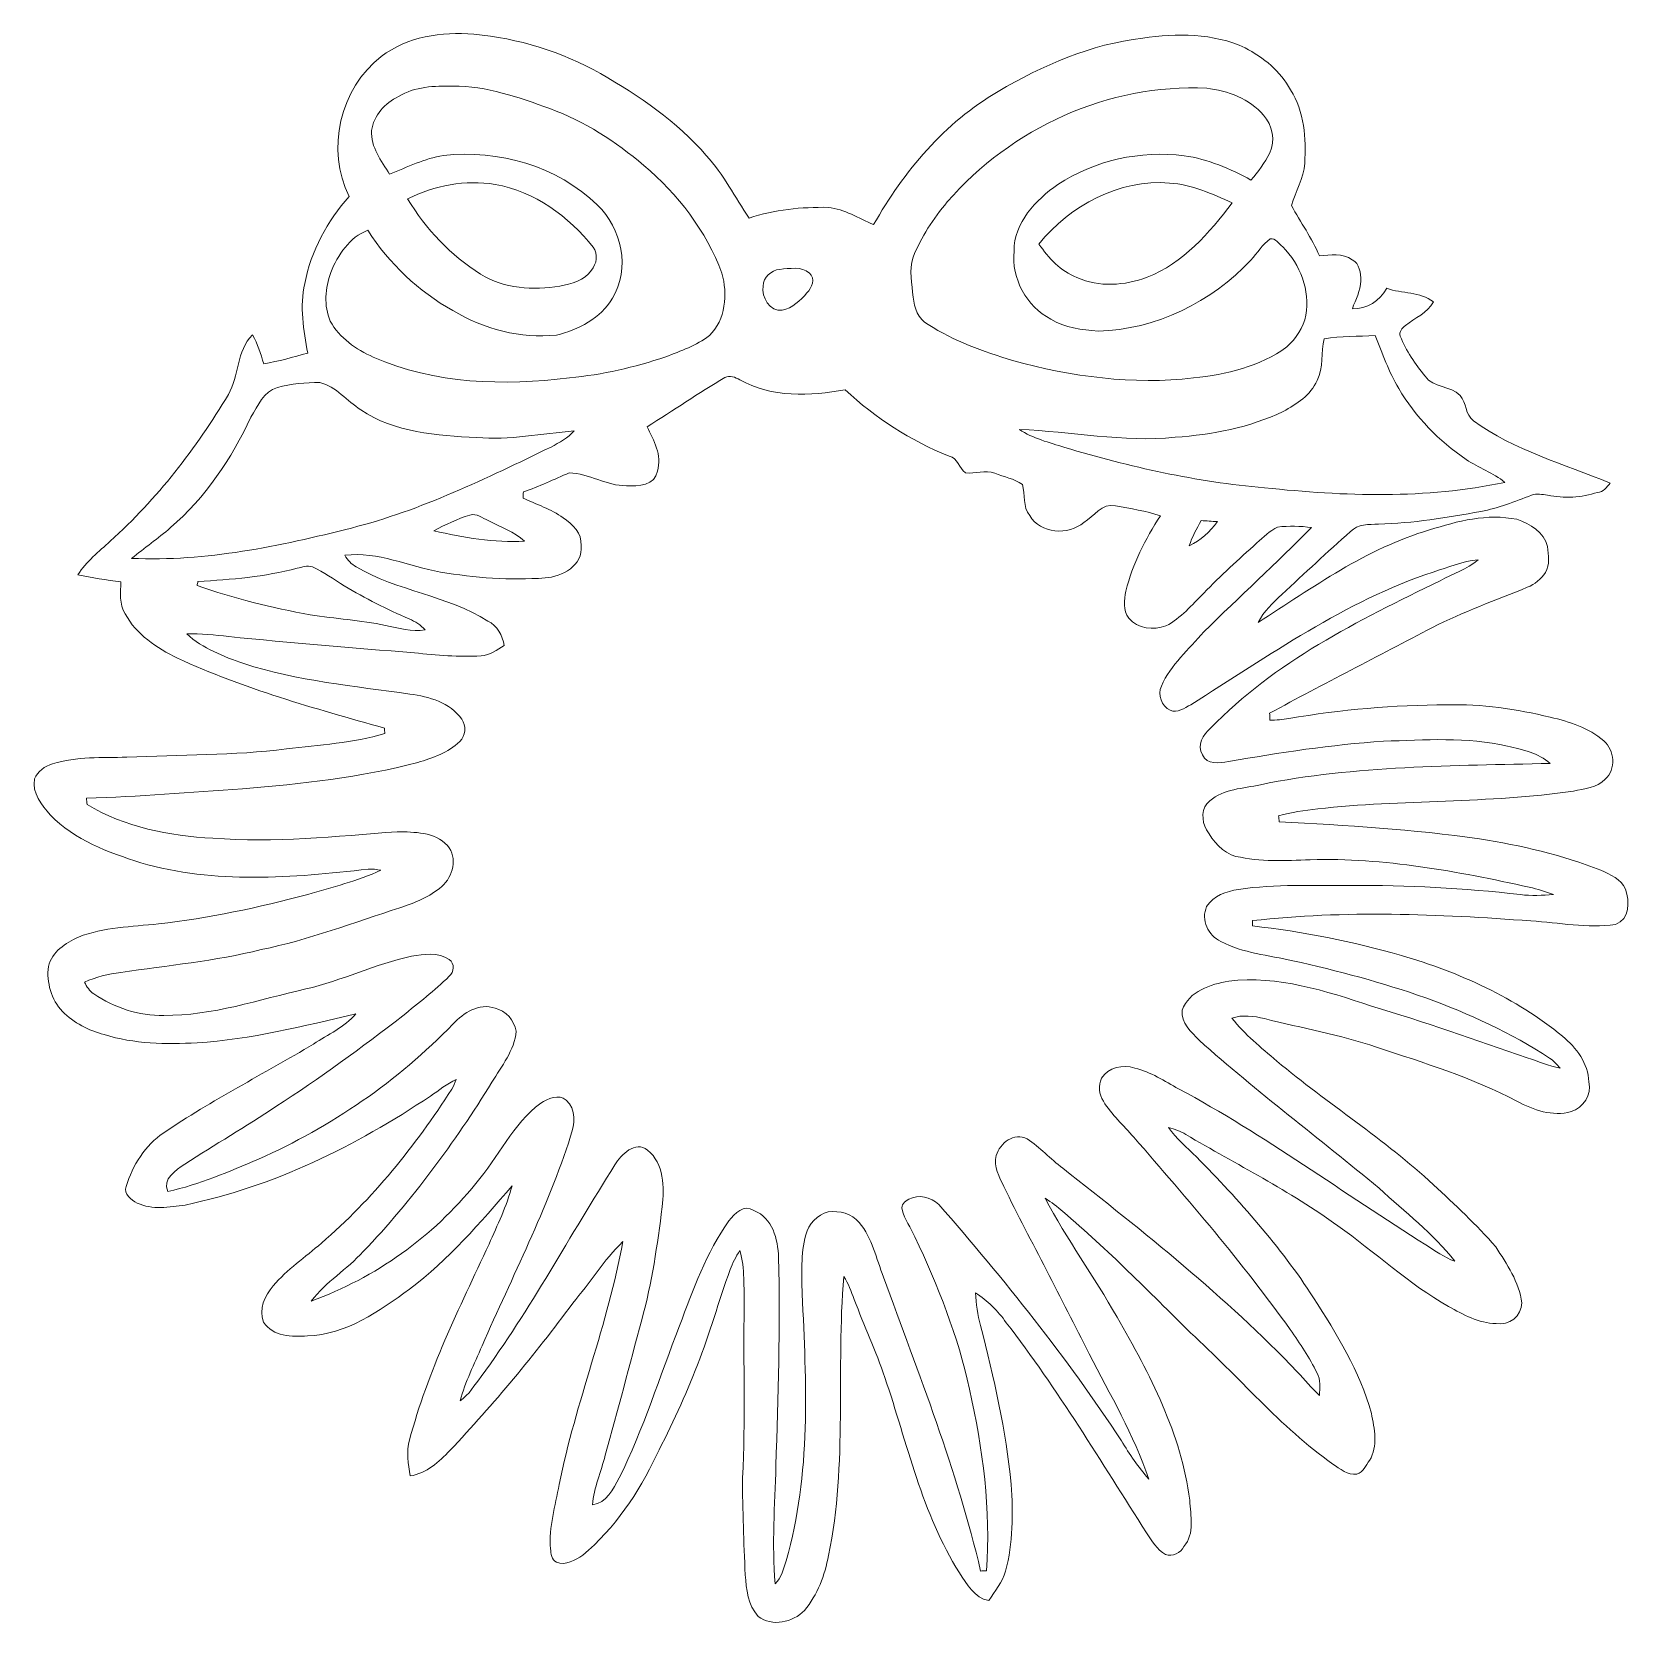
# Model space of a CAD drawing. Header units: centimetres. Extents: x -16.1 to 16.1, y -16.1 to 16.
import ezdxf

# ---------------------------------------------------------------- set-up
doc = ezdxf.new("R2010")
doc.units = ezdxf.units.CM
doc.header["$MEASUREMENT"] = 0
doc.layers.add('Layer 1', color=7, linetype='Continuous')

msp = doc.modelspace()

# ---------------------------------------------------------------- linework, layer by layer
at = {"layer": 'Layer 1', "color": 251, "lineweight": 9}
for points, knots in [([(-9.05147, 15.52393), (-8.53006, 15.93492), (-7.83227, 16.01959), (-7.19021, 15.97584), (-7.19021, 15.97584), (-6.29628, 15.89082), (-5.42139, 15.62624), (-4.63928, 15.1828), (-4.63928, 15.1828), (-3.8607, 14.73265), (-3.09976, 14.22218), (-2.50956, 13.53391), (-2.50956, 13.53391), (-2.16207, 13.15715), (-1.93418, 12.69324), (-1.64843, 12.27203), (-1.64843, 12.27203), (-1.13937, 12.44912), (-0.59433, 12.49639), (-0.05846, 12.49004), (-0.05846, 12.49004), (0.27139, 12.4523), (0.55855, 12.27379), (0.85665, 12.14185), (0.85665, 12.14185), (1.46378, 13.21359), (2.28787, 14.19925), (3.3656, 14.8212), (3.3656, 14.8212), (4.25778, 15.35072), (5.23568, 15.77229), (6.27284, 15.89717), (6.27284, 15.89717), (6.9597, 15.98925), (7.69454, 16.00159), (8.33448, 15.69997), (8.33448, 15.69997), (8.70666, 15.50735), (9.04709, 15.22619), (9.24923, 14.85366), (9.24923, 14.85366), (9.52898, 14.41939), (9.56073, 13.87752), (9.53498, 13.37658), (9.53498, 13.37658), (9.51417, 13.07566), (9.35295, 12.81213), (9.26687, 12.52885), (9.26687, 12.52885), (9.45137, 12.18877), (9.6775, 11.87163), (9.83096, 11.51426), (9.83096, 11.51426), (10.05286, 11.52908), (10.29451, 11.57706), (10.48889, 11.43418), (10.48889, 11.43418), (10.6427, 11.35904), (10.66246, 11.16184), (10.66105, 11.01261), (10.66105, 11.01261), (10.66246, 10.81012), (10.55733, 10.63443), (10.49242, 10.44958), (10.49242, 10.44958), (10.78558, 10.43899), (11.04205, 10.6115), (11.18492, 10.86092), (11.18492, 10.86092), (11.49501, 10.74873), (11.85026, 10.79565), (12.12507, 10.5861), (12.12507, 10.5861), (11.99878, 10.36562), (11.75642, 10.26084), (11.55992, 10.1155), (11.55992, 10.1155), (11.49678, 10.06505), (11.42481, 9.98462), (11.45762, 9.89748), (11.45762, 9.89748), (11.57086, 9.60044), (11.75924, 9.33833), (11.95504, 9.09033), (11.95504, 9.09033), (12.12543, 8.85784), (12.46762, 8.90476), (12.66059, 8.70227), (12.66059, 8.70227), (12.79712, 8.55798), (12.76043, 8.31563), (12.93082, 8.19603), (12.93082, 8.19603), (13.75138, 7.58961), (14.75362, 7.33455), (15.67896, 6.93768), (15.67896, 6.93768), (15.61122, 6.8576), (15.54667, 6.75811), (15.42637, 6.75458), (15.42637, 6.75458), (15.10358, 6.6484), (14.75433, 6.63041), (14.42166, 6.69638), (14.42166, 6.69638), (14.31441, 6.71119), (14.20152, 6.74083), (14.09746, 6.69743), (14.09746, 6.69743), (13.76408, 6.56938), (13.43176, 6.43285), (13.07828, 6.37111), (13.07828, 6.37111), (12.39848, 6.24341), (11.71162, 6.13475), (11.01912, 6.11641), (11.01912, 6.11641), (10.82756, 6.10759), (10.60107, 6.12029), (10.45785, 5.96401), (10.45785, 5.96401), (9.98795, 5.55302), (9.53145, 5.12687), (9.07496, 4.70142), (9.07496, 4.70142), (8.90104, 4.52609), (8.70242, 4.36416), (8.598, 4.13415), (8.598, 4.13415), (9.69479, 4.83794), (10.77746, 5.62711), (12.04464, 5.99752), (12.04464, 5.99752), (12.60803, 6.17779), (13.2081, 6.33266), (13.80218, 6.21201), (13.80218, 6.21201), (14.06676, 6.12629), (14.35534, 5.95413), (14.41848, 5.66238), (14.41848, 5.66238), (14.43718, 5.4934), (14.47069, 5.30079), (14.38179, 5.14451), (14.38179, 5.14451), (14.29572, 5.00798), (14.16272, 4.90497), (14.0142, 4.84359), (14.0142, 4.84359), (13.37214, 4.58747), (12.72233, 4.34441), (12.1032, 4.03467), (12.1032, 4.03467), (11.01136, 3.45929), (9.90928, 2.90331), (8.82837, 2.30782), (8.82837, 2.30782), (8.82978, 2.2736), (8.83225, 2.20587), (8.83366, 2.17165), (8.83366, 2.17165), (8.96136, 2.17059), (9.08801, 2.18188), (9.21431, 2.20481), (9.21431, 2.20481), (10.26452, 2.38155), (11.32956, 2.47574), (12.39495, 2.47856), (12.39495, 2.47856), (13.09698, 2.50008), (13.79548, 2.39002), (14.47704, 2.23091), (14.47704, 2.23091), (14.8591, 2.13743), (15.25033, 2.01501), (15.55407, 1.75396), (15.55407, 1.75396), (15.77139, 1.56522), (15.80631, 1.17999), (15.58053, 0.98314), (15.58053, 0.98314), (15.41861, 0.80534), (15.15649, 0.79652), (14.94024, 0.74043), (14.94024, 0.74043), (13.23597, 0.49243), (11.50524, 0.57568), (9.79533, 0.38448), (9.79533, 0.38448), (9.52934, 0.35978), (9.26616, 0.31004), (9.00652, 0.24795), (9.00652, 0.24795), (9.01181, 0.20773), (9.0171, 0.16716), (9.0231, 0.12659), (9.0231, 0.12659), (10.36965, 0.05498), (11.71797, -0.02686), (13.05394, -0.21842), (13.05394, -0.21842), (13.88402, -0.35071), (14.70952, -0.54051), (15.4934, -0.84954), (15.4934, -0.84954), (15.67966, -0.93597), (15.9065, -1.02805), (15.99046, -1.23195), (15.99046, -1.23195), (16.07336, -1.47749), (16.08148, -1.83732), (15.78797, -1.94209), (15.78797, -1.94209), (15.2207, -2.02464), (14.65308, -1.90258), (14.08687, -1.87083), (14.08687, -1.87083), (12.22244, -1.73043), (10.34249, -1.65493), (8.48017, -1.86448), (8.48017, -1.86448), (8.48017, -1.89129), (8.48017, -1.94492), (8.48017, -1.97173), (8.48017, -1.97173), (9.49582, -2.07897), (10.49877, -2.29029), (11.48196, -2.56475), (11.48196, -2.56475), (12.64683, -2.90729), (13.78031, -3.41565), (14.72399, -4.19176), (14.72399, -4.19176), (14.99669, -4.42177), (15.24716, -4.73645), (15.24998, -5.1111), (15.24998, -5.1111), (15.31595, -5.36792), (15.14203, -5.63321), (14.89685, -5.70694), (14.89685, -5.70694), (14.5222, -5.81454), (14.1352, -5.67342), (13.80571, -5.4988), (13.80571, -5.4988), (12.91036, -5.02502), (11.93846, -4.72833), (10.98102, -4.41083), (10.98102, -4.41083), (10.24547, -4.16142), (9.47924, -4.02701), (8.72782, -3.83651), (8.72782, -3.83651), (8.51263, -3.78677), (8.28156, -3.75149), (8.06848, -3.82804), (8.06848, -3.82804), (8.32777, -4.15542), (8.65621, -4.41718), (8.96983, -4.68988), (8.96983, -4.68988), (10.00241, -5.54395), (11.138, -6.26821), (12.12507, -7.17837), (12.12507, -7.17837), (12.55793, -7.57878), (12.98973, -7.98447), (13.37779, -8.42897), (13.37779, -8.42897), (13.60074, -8.77787), (13.85122, -9.13488), (13.90202, -9.55751), (13.90202, -9.55751), (13.90907, -9.81574), (13.63391, -10.02705), (13.38484, -9.97308), (13.38484, -9.97308), (13.03559, -9.97061), (12.7255, -9.79069), (12.42846, -9.62806), (12.42846, -9.62806), (11.62413, -9.17615), (10.95385, -8.53445), (10.20173, -8.00811), (10.20173, -8.00811), (9.23653, -7.30502), (8.16656, -6.76986), (7.13927, -6.16767), (7.13927, -6.16767), (7.03132, -6.10381), (6.91419, -6.05901), (6.79425, -6.02409), (6.79425, -6.02409), (6.94524, -6.25516), (7.16396, -6.42661), (7.35728, -6.61957), (7.35728, -6.61957), (8.21665, -7.49729), (9.04321, -8.41662), (9.70996, -9.45238), (9.70996, -9.45238), (10.17951, -10.18122), (10.64341, -10.93722), (10.87518, -11.78071), (10.87518, -11.78071), (10.93833, -12.08763), (11.01241, -12.44217), (10.83885, -12.72722), (10.83885, -12.72722), (10.76617, -12.82423), (10.71291, -12.96569), (10.58308, -13.00062), (10.58308, -13.00062), (10.39258, -13.03272), (10.24689, -12.89196), (10.09978, -12.802), (10.09978, -12.802), (9.0358, -12.04671), (8.20183, -11.03036), (7.23769, -10.16111), (7.23769, -10.16111), (6.40055, -9.3275), (5.56799, -8.48753), (4.66876, -7.71989), (4.66876, -7.71989), (4.55411, -7.62358), (4.43664, -7.5308), (4.30928, -7.45213), (4.30928, -7.45213), (4.74602, -8.27481), (5.29424, -9.03257), (5.75638, -9.84114), (5.75638, -9.84114), (6.42172, -10.98591), (7.04931, -12.19911), (7.22111, -13.52943), (7.22111, -13.52943), (7.23452, -13.83494), (7.32694, -14.20042), (7.10222, -14.45759), (7.10222, -14.45759), (7.03908, -14.59094), (6.87433, -14.67772), (6.73075, -14.61775), (6.73075, -14.61775), (6.55577, -14.52568), (6.45664, -14.34435), (6.3501, -14.18701), (6.3501, -14.18701), (5.43923, -12.7572), (4.56364, -11.29988), (3.52753, -9.95509), (3.52753, -9.95509), (3.35784, -9.71837), (3.15217, -9.50812), (2.90523, -9.35219), (2.90523, -9.35219), (2.9204, -9.57479), (2.95074, -9.7974), (3.01, -10.01294), (3.01, -10.01294), (3.28129, -11.06387), (3.52294, -12.12644), (3.62595, -13.20876), (3.62595, -13.20876), (3.66829, -13.79225), (3.66441, -14.38915), (3.51236, -14.95818), (3.51236, -14.95818), (3.44357, -15.17726), (3.3014, -15.3607), (3.1744, -15.54873), (3.1744, -15.54873), (2.88194, -15.49123), (2.73625, -15.21571), (2.58491, -14.98993), (2.58491, -14.98993), (1.82961, -13.79119), (1.5361, -12.38573), (1.08489, -11.0614), (1.08489, -11.0614), (0.90321, -10.52765), (0.66509, -10.01541), (0.46859, -9.48766), (0.46859, -9.48766), (0.40474, -9.32961), (0.35429, -9.16592), (0.25693, -9.02552), (0.25693, -9.02552), (0.09994, -10.89383), (0.33595, -12.79107), (-0.04999, -14.63927), (-0.04999, -14.63927), (-0.12408, -15.03826), (-0.27083, -15.43091), (-0.53541, -15.74452), (-0.53541, -15.74452), (-0.76472, -15.98935), (-1.18735, -16.08002), (-1.46498, -15.86553), (-1.46498, -15.86553), (-1.67312, -15.63552), (-1.69958, -15.32049), (-1.72745, -15.02803), (-1.72745, -15.02803), (-1.75144, -14.37963), (-1.78319, -13.73087), (-1.77896, -13.08176), (-1.77896, -13.08176), (-1.72286, -11.93029), (-1.76555, -10.77741), (-1.74826, -9.62524), (-1.74826, -9.62524), (-1.75708, -9.252), (-1.7271, -8.86747), (-1.83434, -8.50482), (-1.83434, -8.50482), (-1.91513, -8.6237), (-1.97933, -8.75317), (-2.02908, -8.88794), (-2.02908, -8.88794), (-2.26579, -9.52047), (-2.43336, -10.17699), (-2.68806, -10.80317), (-2.68806, -10.80317), (-2.9216, -11.42829), (-3.21159, -12.03013), (-3.51392, -12.62456), (-3.51392, -12.62456), (-3.87375, -13.37985), (-4.35071, -14.09529), (-4.99699, -14.63539), (-4.99699, -14.63539), (-5.14939, -14.72641), (-5.33989, -14.85552), (-5.52404, -14.77544), (-5.52404, -14.77544), (-5.62847, -14.7384), (-5.63164, -14.592), (-5.64646, -14.50804), (-5.64646, -14.50804), (-5.67856, -14.06777), (-5.55086, -13.63774), (-5.47042, -13.20982), (-5.47042, -13.20982), (-5.13669, -11.55635), (-4.48864, -9.9826), (-4.18878, -8.32208), (-4.18878, -8.32208), (-4.57331, -8.69532), (-4.85588, -9.15534), (-5.19737, -9.56562), (-5.19737, -9.56562), (-5.96502, -10.5975), (-6.78523, -11.59198), (-7.66858, -12.52754), (-7.66858, -12.52754), (-7.88695, -12.75861), (-8.1413, -12.98933), (-8.46868, -13.03978), (-8.46868, -13.03978), (-8.51031, -12.79989), (-8.5477, -12.55012), (-8.48138, -12.31164), (-8.48138, -12.31164), (-8.11731, -10.93687), (-7.48302, -9.65876), (-6.88294, -8.37641), (-6.88294, -8.37641), (-6.71396, -7.99117), (-6.52629, -7.61123), (-6.41975, -7.20236), (-6.41975, -7.20236), (-7.06074, -7.93826), (-7.69363, -8.69567), (-8.48491, -9.27811), (-8.48491, -9.27811), (-9.08816, -9.7279), (-9.75597, -10.19321), (-10.53666, -10.22038), (-10.53666, -10.22038), (-10.84252, -10.24613), (-11.23622, -10.23661), (-11.41967, -9.94521), (-11.41967, -9.94521), (-11.52656, -9.68592), (-11.39391, -9.41252), (-11.22776, -9.21461), (-11.22776, -9.21461), (-10.94483, -8.88405), (-10.58253, -8.63605), (-10.25479, -8.35383), (-10.25479, -8.35383), (-9.22468, -7.46836), (-8.36743, -6.39732), (-7.6333, -5.25891), (-7.6333, -5.25891), (-7.5952, -5.19647), (-7.56804, -5.12838), (-7.5444, -5.05994), (-7.5444, -5.05994), (-7.73173, -5.14779), (-7.89118, -5.28149), (-8.06334, -5.39473), (-8.06334, -5.39473), (-9.56476, -6.40085), (-11.21999, -7.21859), (-12.99941, -7.58689), (-12.99941, -7.58689), (-13.31514, -7.63205), (-13.66228, -7.68884), (-13.96143, -7.54703), (-13.96143, -7.54703), (-14.08208, -7.48635), (-14.23871, -7.36887), (-14.18615, -7.21365), (-14.18615, -7.21365), (-14.05703, -6.78644), (-13.80409, -6.38533), (-13.42979, -6.13239), (-13.42979, -6.13239), (-12.46248, -5.47657), (-11.41649, -4.94988), (-10.41637, -4.34733), (-10.41637, -4.34733), (-10.12003, -4.16142), (-9.79548, -4.00514), (-9.56053, -3.73773), (-9.56053, -3.73773), (-10.61428, -3.98856), (-11.67367, -4.25314), (-12.75916, -4.32264), (-12.75916, -4.32264), (-13.38464, -4.35792), (-14.02493, -4.34557), (-14.62783, -4.15683), (-14.62783, -4.15683), (-14.9418, -4.07746), (-15.23602, -3.91871), (-15.46814, -3.69222), (-15.46814, -3.69222), (-15.69498, -3.45339), (-15.78882, -3.11014), (-15.75143, -2.78629), (-15.75143, -2.78629), (-15.67664, -2.49031), (-15.4057, -2.31357), (-15.14465, -2.19504), (-15.14465, -2.19504), (-14.63206, -1.99607), (-14.07538, -1.98831), (-13.53598, -1.92939), (-13.53598, -1.92939), (-12.51998, -1.81686), (-11.5188, -1.60096), (-10.53173, -1.33884), (-10.53173, -1.33884), (-10.03889, -1.18327), (-9.52701, -1.07391), (-9.05817, -0.85095), (-9.05817, -0.85095), (-9.14284, -0.83578), (-9.22856, -0.81885), (-9.31464, -0.82802), (-9.31464, -0.82802), (-10.83229, -1.00406), (-12.40251, -1.13035), (-13.89052, -0.69926), (-13.89052, -0.69926), (-14.54316, -0.49041), (-15.22508, -0.24171), (-15.71156, 0.26241), (-15.71156, 0.26241), (-15.88336, 0.46279), (-16.08127, 0.70162), (-16.03294, 0.98773), (-16.03294, 0.98773), (-15.96909, 1.14118), (-15.81951, 1.24349), (-15.6657, 1.29358), (-15.6657, 1.29358), (-15.18134, 1.44316), (-14.66981, 1.4093), (-14.17028, 1.42623), (-14.17028, 1.42623), (-13.09959, 1.47491), (-12.02398, 1.45586), (-10.95894, 1.59168), (-10.95894, 1.59168), (-10.29678, 1.67035), (-9.62156, 1.70845), (-8.98021, 1.90318), (-8.98021, 1.90318), (-8.98233, 1.92964), (-8.98621, 1.98221), (-8.98832, 2.00866), (-8.98832, 2.00866), (-10.39838, 2.40942), (-11.82113, 2.79889), (-13.15357, 3.42048), (-13.15357, 3.42048), (-13.56844, 3.62192), (-13.98436, 3.89109), (-14.2052, 4.31054), (-14.2052, 4.31054), (-14.3262, 4.50174), (-14.29974, 4.73916), (-14.29234, 4.95542), (-14.29234, 4.95542), (-14.58373, 4.98787), (-14.87371, 5.03373), (-15.16017, 5.09512), (-15.16017, 5.09512), (-14.98872, 5.36288), (-14.73437, 5.55831), (-14.50541, 5.77421), (-14.50541, 5.77421), (-13.55891, 6.62018), (-12.78209, 7.6397), (-12.12699, 8.72344), (-12.12699, 8.72344), (-11.90826, 9.09632), (-11.96929, 9.60397), (-11.64439, 9.92147), (-11.64439, 9.92147), (-11.53432, 9.74367), (-11.48176, 9.54047), (-11.41755, 9.34362), (-11.41755, 9.34362), (-11.11734, 9.39195), (-10.82347, 9.47203), (-10.53243, 9.55846), (-10.53243, 9.55846), (-10.61463, 10.01813), (-10.69753, 10.49544), (-10.59134, 10.95758), (-10.59134, 10.95758), (-10.46399, 11.61198), (-10.13661, 12.21488), (-9.69635, 12.71088), (-9.69635, 12.71088), (-10.17048, 13.6468), (-9.88614, 14.88999), (-9.05147, 15.52393), (-9.05147, 15.52393), (-9.05147, 15.52393), (-9.05147, 15.52393), (-9.05147, 15.52393)], [0, 0, 0, 0, 0.00613497, 0.00613497, 0.00613497, 0.00613497, 0.01226994, 0.01226994, 0.01226994, 0.01226994, 0.01840491, 0.01840491, 0.01840491, 0.01840491, 0.02453988, 0.02453988, 0.02453988, 0.02453988, 0.03067485, 0.03067485, 0.03067485, 0.03067485, 0.03680982, 0.03680982, 0.03680982, 0.03680982, 0.04294479, 0.04294479, 0.04294479, 0.04294479, 0.04907975, 0.04907975, 0.04907975, 0.04907975, 0.05521472, 0.05521472, 0.05521472, 0.05521472, 0.06134969, 0.06134969, 0.06134969, 0.06134969, 0.06748466, 0.06748466, 0.06748466, 0.06748466, 0.07361963, 0.07361963, 0.07361963, 0.07361963, 0.0797546, 0.0797546, 0.0797546, 0.0797546, 0.08588957, 0.08588957, 0.08588957, 0.08588957, 0.09202454, 0.09202454, 0.09202454, 0.09202454, 0.09815951, 0.09815951, 0.09815951, 0.09815951, 0.10429448, 0.10429448, 0.10429448, 0.10429448, 0.11042945, 0.11042945, 0.11042945, 0.11042945, 0.11656442, 0.11656442, 0.11656442, 0.11656442, 0.12269939, 0.12269939, 0.12269939, 0.12269939, 0.12883436, 0.12883436, 0.12883436, 0.12883436, 0.13496933, 0.13496933, 0.13496933, 0.13496933, 0.14110429, 0.14110429, 0.14110429, 0.14110429, 0.14723926, 0.14723926, 0.14723926, 0.14723926, 0.15337423, 0.15337423, 0.15337423, 0.15337423, 0.1595092, 0.1595092, 0.1595092, 0.1595092, 0.16564417, 0.16564417, 0.16564417, 0.16564417, 0.17177914, 0.17177914, 0.17177914, 0.17177914, 0.17791411, 0.17791411, 0.17791411, 0.17791411, 0.18404908, 0.18404908, 0.18404908, 0.18404908, 0.19018405, 0.19018405, 0.19018405, 0.19018405, 0.19631902, 0.19631902, 0.19631902, 0.19631902, 0.20245399, 0.20245399, 0.20245399, 0.20245399, 0.20858896, 0.20858896, 0.20858896, 0.20858896, 0.21472393, 0.21472393, 0.21472393, 0.21472393, 0.2208589, 0.2208589, 0.2208589, 0.2208589, 0.22699387, 0.22699387, 0.22699387, 0.22699387, 0.23312883, 0.23312883, 0.23312883, 0.23312883, 0.2392638, 0.2392638, 0.2392638, 0.2392638, 0.24539877, 0.24539877, 0.24539877, 0.24539877, 0.25153374, 0.25153374, 0.25153374, 0.25153374, 0.25766871, 0.25766871, 0.25766871, 0.25766871, 0.26380368, 0.26380368, 0.26380368, 0.26380368, 0.26993865, 0.26993865, 0.26993865, 0.26993865, 0.27607362, 0.27607362, 0.27607362, 0.27607362, 0.28220859, 0.28220859, 0.28220859, 0.28220859, 0.28834356, 0.28834356, 0.28834356, 0.28834356, 0.29447853, 0.29447853, 0.29447853, 0.29447853, 0.3006135, 0.3006135, 0.3006135, 0.3006135, 0.30674847, 0.30674847, 0.30674847, 0.30674847, 0.31288344, 0.31288344, 0.31288344, 0.31288344, 0.3190184, 0.3190184, 0.3190184, 0.3190184, 0.32515337, 0.32515337, 0.32515337, 0.32515337, 0.33128834, 0.33128834, 0.33128834, 0.33128834, 0.33742331, 0.33742331, 0.33742331, 0.33742331, 0.34355828, 0.34355828, 0.34355828, 0.34355828, 0.34969325, 0.34969325, 0.34969325, 0.34969325, 0.35582822, 0.35582822, 0.35582822, 0.35582822, 0.36196319, 0.36196319, 0.36196319, 0.36196319, 0.36809816, 0.36809816, 0.36809816, 0.36809816, 0.37423313, 0.37423313, 0.37423313, 0.37423313, 0.3803681, 0.3803681, 0.3803681, 0.3803681, 0.38650307, 0.38650307, 0.38650307, 0.38650307, 0.39263804, 0.39263804, 0.39263804, 0.39263804, 0.39877301, 0.39877301, 0.39877301, 0.39877301, 0.40490798, 0.40490798, 0.40490798, 0.40490798, 0.41104294, 0.41104294, 0.41104294, 0.41104294, 0.41717791, 0.41717791, 0.41717791, 0.41717791, 0.42331288, 0.42331288, 0.42331288, 0.42331288, 0.42944785, 0.42944785, 0.42944785, 0.42944785, 0.43558282, 0.43558282, 0.43558282, 0.43558282, 0.44171779, 0.44171779, 0.44171779, 0.44171779, 0.44785276, 0.44785276, 0.44785276, 0.44785276, 0.45398773, 0.45398773, 0.45398773, 0.45398773, 0.4601227, 0.4601227, 0.4601227, 0.4601227, 0.46625767, 0.46625767, 0.46625767, 0.46625767, 0.47239264, 0.47239264, 0.47239264, 0.47239264, 0.47852761, 0.47852761, 0.47852761, 0.47852761, 0.48466258, 0.48466258, 0.48466258, 0.48466258, 0.49079755, 0.49079755, 0.49079755, 0.49079755, 0.49693252, 0.49693252, 0.49693252, 0.49693252, 0.50306748, 0.50306748, 0.50306748, 0.50306748, 0.50920245, 0.50920245, 0.50920245, 0.50920245, 0.51533742, 0.51533742, 0.51533742, 0.51533742, 0.52147239, 0.52147239, 0.52147239, 0.52147239, 0.52760736, 0.52760736, 0.52760736, 0.52760736, 0.53374233, 0.53374233, 0.53374233, 0.53374233, 0.5398773, 0.5398773, 0.5398773, 0.5398773, 0.54601227, 0.54601227, 0.54601227, 0.54601227, 0.55214724, 0.55214724, 0.55214724, 0.55214724, 0.55828221, 0.55828221, 0.55828221, 0.55828221, 0.56441718, 0.56441718, 0.56441718, 0.56441718, 0.57055215, 0.57055215, 0.57055215, 0.57055215, 0.57668712, 0.57668712, 0.57668712, 0.57668712, 0.58282209, 0.58282209, 0.58282209, 0.58282209, 0.58895706, 0.58895706, 0.58895706, 0.58895706, 0.59509202, 0.59509202, 0.59509202, 0.59509202, 0.60122699, 0.60122699, 0.60122699, 0.60122699, 0.60736196, 0.60736196, 0.60736196, 0.60736196, 0.61349693, 0.61349693, 0.61349693, 0.61349693, 0.6196319, 0.6196319, 0.6196319, 0.6196319, 0.62576687, 0.62576687, 0.62576687, 0.62576687, 0.63190184, 0.63190184, 0.63190184, 0.63190184, 0.63803681, 0.63803681, 0.63803681, 0.63803681, 0.64417178, 0.64417178, 0.64417178, 0.64417178, 0.65030675, 0.65030675, 0.65030675, 0.65030675, 0.65644172, 0.65644172, 0.65644172, 0.65644172, 0.66257669, 0.66257669, 0.66257669, 0.66257669, 0.66871166, 0.66871166, 0.66871166, 0.66871166, 0.67484663, 0.67484663, 0.67484663, 0.67484663, 0.6809816, 0.6809816, 0.6809816, 0.6809816, 0.68711656, 0.68711656, 0.68711656, 0.68711656, 0.69325153, 0.69325153, 0.69325153, 0.69325153, 0.6993865, 0.6993865, 0.6993865, 0.6993865, 0.70552147, 0.70552147, 0.70552147, 0.70552147, 0.71165644, 0.71165644, 0.71165644, 0.71165644, 0.71779141, 0.71779141, 0.71779141, 0.71779141, 0.72392638, 0.72392638, 0.72392638, 0.72392638, 0.73006135, 0.73006135, 0.73006135, 0.73006135, 0.73619632, 0.73619632, 0.73619632, 0.73619632, 0.74233129, 0.74233129, 0.74233129, 0.74233129, 0.74846626, 0.74846626, 0.74846626, 0.74846626, 0.75460123, 0.75460123, 0.75460123, 0.75460123, 0.7607362, 0.7607362, 0.7607362, 0.7607362, 0.76687117, 0.76687117, 0.76687117, 0.76687117, 0.77300613, 0.77300613, 0.77300613, 0.77300613, 0.7791411, 0.7791411, 0.7791411, 0.7791411, 0.78527607, 0.78527607, 0.78527607, 0.78527607, 0.79141104, 0.79141104, 0.79141104, 0.79141104, 0.79754601, 0.79754601, 0.79754601, 0.79754601, 0.80368098, 0.80368098, 0.80368098, 0.80368098, 0.80981595, 0.80981595, 0.80981595, 0.80981595, 0.81595092, 0.81595092, 0.81595092, 0.81595092, 0.82208589, 0.82208589, 0.82208589, 0.82208589, 0.82822086, 0.82822086, 0.82822086, 0.82822086, 0.83435583, 0.83435583, 0.83435583, 0.83435583, 0.8404908, 0.8404908, 0.8404908, 0.8404908, 0.84662577, 0.84662577, 0.84662577, 0.84662577, 0.85276074, 0.85276074, 0.85276074, 0.85276074, 0.85889571, 0.85889571, 0.85889571, 0.85889571, 0.86503067, 0.86503067, 0.86503067, 0.86503067, 0.87116564, 0.87116564, 0.87116564, 0.87116564, 0.87730061, 0.87730061, 0.87730061, 0.87730061, 0.88343558, 0.88343558, 0.88343558, 0.88343558, 0.88957055, 0.88957055, 0.88957055, 0.88957055, 0.89570552, 0.89570552, 0.89570552, 0.89570552, 0.90184049, 0.90184049, 0.90184049, 0.90184049, 0.90797546, 0.90797546, 0.90797546, 0.90797546, 0.91411043, 0.91411043, 0.91411043, 0.91411043, 0.9202454, 0.9202454, 0.9202454, 0.9202454, 0.92638037, 0.92638037, 0.92638037, 0.92638037, 0.93251534, 0.93251534, 0.93251534, 0.93251534, 0.93865031, 0.93865031, 0.93865031, 0.93865031, 0.94478528, 0.94478528, 0.94478528, 0.94478528, 0.95092025, 0.95092025, 0.95092025, 0.95092025, 0.95705521, 0.95705521, 0.95705521, 0.95705521, 0.96319018, 0.96319018, 0.96319018, 0.96319018, 0.96932515, 0.96932515, 0.96932515, 0.96932515, 0.97546012, 0.97546012, 0.97546012, 0.97546012, 0.98159509, 0.98159509, 0.98159509, 0.98159509, 0.98773006, 0.98773006, 0.98773006, 0.98773006, 1, 1, 1, 1]), ([(-8.70328, 14.7196), (-8.97774, 14.59401), (-9.20246, 14.33825), (-9.24832, 14.03521), (-9.24832, 14.03521), (-9.26419, 13.70148), (-9.05076, 13.4242), (-8.8839, 13.15538), (-8.8839, 13.15538), (-8.53042, 13.30038), (-8.18081, 13.475), (-7.79946, 13.53286), (-7.79946, 13.53286), (-6.69386, 13.65986), (-5.51029, 13.32154), (-4.70419, 12.53943), (-4.70419, 12.53943), (-4.20959, 12.06883), (-4.03497, 11.25673), (-4.39939, 10.66089), (-4.39939, 10.66089), (-4.63293, 10.25731), (-5.08695, 10.02589), (-5.52616, 9.91971), (-5.52616, 9.91971), (-6.24971, 9.84068), (-6.98807, 10.03789), (-7.60755, 10.41218), (-7.60755, 10.41218), (-8.30217, 10.79883), (-8.89448, 11.35728), (-9.31993, 12.02896), (-9.31993, 12.02896), (-9.69353, 11.88997), (-9.92107, 11.53014), (-10.06923, 11.17912), (-10.06923, 11.17912), (-10.17789, 10.86762), (-10.21176, 10.50884), (-10.07876, 10.19981), (-10.07876, 10.19981), (-9.8939, 9.85832), (-9.55488, 9.63501), (-9.21128, 9.4745), (-9.21128, 9.4745), (-7.97585, 8.93016), (-6.58132, 8.89841), (-5.26017, 9.05646), (-5.26017, 9.05646), (-4.60224, 9.1249), (-3.95242, 9.26848), (-3.32694, 9.48297), (-3.32694, 9.48297), (-3.02426, 9.60221), (-2.70676, 9.70592), (-2.44853, 9.91124), (-2.44853, 9.91124), (-2.11374, 10.2298), (-2.08234, 10.74344), (-2.19453, 11.16642), (-2.19453, 11.16642), (-2.51591, 12.01062), (-3.07541, 12.75851), (-3.76968, 13.33354), (-3.76968, 13.33354), (-4.33095, 13.81437), (-4.96101, 14.22712), (-5.65951, 14.47795), (-5.65951, 14.47795), (-6.28604, 14.70655), (-6.93198, 14.93127), (-7.6072, 14.93021), (-7.6072, 14.93021), (-7.98008, 14.93656), (-8.37661, 14.92139), (-8.70328, 14.7196), (-8.70328, 14.7196), (-8.70328, 14.7196), (-8.70328, 14.7196), (-8.70328, 14.7196)], [0, 0, 0, 0, 0.04761905, 0.04761905, 0.04761905, 0.04761905, 0.0952381, 0.0952381, 0.0952381, 0.0952381, 0.14285714, 0.14285714, 0.14285714, 0.14285714, 0.19047619, 0.19047619, 0.19047619, 0.19047619, 0.23809524, 0.23809524, 0.23809524, 0.23809524, 0.28571429, 0.28571429, 0.28571429, 0.28571429, 0.33333333, 0.33333333, 0.33333333, 0.33333333, 0.38095238, 0.38095238, 0.38095238, 0.38095238, 0.42857143, 0.42857143, 0.42857143, 0.42857143, 0.47619048, 0.47619048, 0.47619048, 0.47619048, 0.52380952, 0.52380952, 0.52380952, 0.52380952, 0.57142857, 0.57142857, 0.57142857, 0.57142857, 0.61904762, 0.61904762, 0.61904762, 0.61904762, 0.66666667, 0.66666667, 0.66666667, 0.66666667, 0.71428571, 0.71428571, 0.71428571, 0.71428571, 0.76190476, 0.76190476, 0.76190476, 0.76190476, 0.80952381, 0.80952381, 0.80952381, 0.80952381, 0.85714286, 0.85714286, 0.85714286, 0.85714286, 0.9047619, 0.9047619, 0.9047619, 0.9047619, 1, 1, 1, 1]), ([(2.34008, 12.59976), (2.05891, 12.26427), (1.81338, 11.89314), (1.65181, 11.48463), (1.65181, 11.48463), (1.56996, 11.22569), (1.6257, 10.94523), (1.65428, 10.68206), (1.65428, 10.68206), (1.6765, 10.4711), (1.75023, 10.23756), (1.9559, 10.13561), (1.9559, 10.13561), (2.47343, 9.79376), (3.06962, 9.59339), (3.65629, 9.40536), (3.65629, 9.40536), (4.83739, 9.0808), (6.07635, 8.91499), (7.29907, 9.05611), (7.29907, 9.05611), (7.95489, 9.13231), (8.63469, 9.27941), (9.17268, 9.68546), (9.17268, 9.68546), (9.36706, 9.84527), (9.499, 10.07563), (9.55932, 10.3187), (9.55932, 10.3187), (9.63905, 10.82211), (9.4482, 11.33858), (9.09119, 11.69488), (9.09119, 11.69488), (9.01393, 11.75521), (8.95043, 11.87268), (8.83824, 11.85822), (8.83824, 11.85822), (8.68091, 11.74392), (8.58213, 11.56929), (8.44948, 11.4296), (8.44948, 11.4296), (7.66067, 10.58434), (6.53954, 10.02483), (5.37432, 10.00084), (5.37432, 10.00084), (5.04835, 10.02413), (4.70757, 10.06258), (4.42499, 10.24038), (4.42499, 10.24038), (3.93216, 10.49332), (3.62877, 11.05988), (3.68346, 11.61092), (3.68346, 11.61092), (3.67781, 12.19124), (4.12831, 12.63504), (4.56328, 12.95254), (4.56328, 12.95254), (5.308, 13.43267), (6.2291, 13.64363), (7.10928, 13.52792), (7.10928, 13.52792), (7.58518, 13.45948), (8.03356, 13.26968), (8.45266, 13.03967), (8.45266, 13.03967), (8.60012, 13.20583), (8.73065, 13.38892), (8.82978, 13.58824), (8.82978, 13.58824), (8.9529, 13.83272), (8.88128, 14.14246), (8.70666, 14.34319), (8.70666, 14.34319), (8.42514, 14.67762), (7.98523, 14.83743), (7.56084, 14.88576), (7.56084, 14.88576), (5.59163, 14.98948), (3.62384, 14.08213), (2.34008, 12.59976), (2.34008, 12.59976), (2.34008, 12.59976), (2.34008, 12.59976), (2.34008, 12.59976)], [0, 0, 0, 0, 0.04545455, 0.04545455, 0.04545455, 0.04545455, 0.09090909, 0.09090909, 0.09090909, 0.09090909, 0.13636364, 0.13636364, 0.13636364, 0.13636364, 0.18181818, 0.18181818, 0.18181818, 0.18181818, 0.22727273, 0.22727273, 0.22727273, 0.22727273, 0.27272727, 0.27272727, 0.27272727, 0.27272727, 0.31818182, 0.31818182, 0.31818182, 0.31818182, 0.36363636, 0.36363636, 0.36363636, 0.36363636, 0.40909091, 0.40909091, 0.40909091, 0.40909091, 0.45454545, 0.45454545, 0.45454545, 0.45454545, 0.5, 0.5, 0.5, 0.5, 0.54545455, 0.54545455, 0.54545455, 0.54545455, 0.59090909, 0.59090909, 0.59090909, 0.59090909, 0.63636364, 0.63636364, 0.63636364, 0.63636364, 0.68181818, 0.68181818, 0.68181818, 0.68181818, 0.72727273, 0.72727273, 0.72727273, 0.72727273, 0.77272727, 0.77272727, 0.77272727, 0.77272727, 0.81818182, 0.81818182, 0.81818182, 0.81818182, 0.86363636, 0.86363636, 0.86363636, 0.86363636, 0.90909091, 0.90909091, 0.90909091, 0.90909091, 1, 1, 1, 1]), ([(-8.52089, 12.66114), (-8.15753, 12.05366), (-7.65165, 11.52273), (-7.05122, 11.14561), (-7.05122, 11.14561), (-6.57991, 10.84645), (-5.99394, 10.82035), (-5.45596, 10.90607), (-5.45596, 10.90607), (-5.22877, 10.95969), (-4.95431, 11.0045), (-4.82272, 11.22569), (-4.82272, 11.22569), (-4.71336, 11.34775), (-4.68338, 11.55025), (-4.78321, 11.68571), (-4.78321, 11.68571), (-5.27745, 12.30695), (-5.96431, 12.81848), (-6.76088, 12.95148), (-6.76088, 12.95148), (-7.35919, 13.05131), (-7.98185, 12.93313), (-8.52089, 12.66114), (-8.52089, 12.66114), (-8.52089, 12.66114), (-8.52089, 12.66114), (-8.52089, 12.66114)], [0, 0, 0, 0, 0.125, 0.125, 0.125, 0.125, 0.25, 0.25, 0.25, 0.25, 0.375, 0.375, 0.375, 0.375, 0.5, 0.5, 0.5, 0.5, 0.625, 0.625, 0.625, 0.625, 0.75, 0.75, 0.75, 0.75, 1, 1, 1, 1]), ([(4.18511, 11.75133), (4.37913, 11.46946), (4.62184, 11.20417), (4.95028, 11.0814), (4.95028, 11.0814), (5.39161, 10.86868), (5.91266, 10.92089), (6.36174, 11.08211), (6.36174, 11.08211), (7.08706, 11.36856), (7.61516, 11.97534), (8.07589, 12.58071), (8.07589, 12.58071), (7.67372, 12.75992), (7.26097, 12.95042), (6.81542, 12.98005), (6.81542, 12.98005), (5.80083, 13.05943), (4.81058, 12.52885), (4.18511, 11.75133), (4.18511, 11.75133), (4.18511, 11.75133), (4.18511, 11.75133), (4.18511, 11.75133)], [0, 0, 0, 0, 0.14285714, 0.14285714, 0.14285714, 0.14285714, 0.28571429, 0.28571429, 0.28571429, 0.28571429, 0.42857143, 0.42857143, 0.42857143, 0.42857143, 0.57142857, 0.57142857, 0.57142857, 0.57142857, 0.71428571, 0.71428571, 0.71428571, 0.71428571, 1, 1, 1, 1]), ([(-1.03142, 11.24262), (-1.19934, 11.22287), (-1.36797, 11.08705), (-1.36691, 10.90713), (-1.36691, 10.90713), (-1.40431, 10.68312), (-1.23391, 10.38784), (-0.98062, 10.41959), (-0.98062, 10.41959), (-0.77707, 10.46193), (-0.61655, 10.61715), (-0.48391, 10.76778), (-0.48391, 10.76778), (-0.38795, 10.8588), (-0.30505, 11.068), (-0.43487, 11.16536), (-0.43487, 11.16536), (-0.5968, 11.3093), (-0.83774, 11.25779), (-1.03142, 11.24262), (-1.03142, 11.24262), (-1.03142, 11.24262), (-1.03142, 11.24262), (-1.03142, 11.24262)], [0, 0, 0, 0, 0.14285714, 0.14285714, 0.14285714, 0.14285714, 0.28571429, 0.28571429, 0.28571429, 0.28571429, 0.42857143, 0.42857143, 0.42857143, 0.42857143, 0.57142857, 0.57142857, 0.57142857, 0.57142857, 0.71428571, 0.71428571, 0.71428571, 0.71428571, 1, 1, 1, 1]), ([(9.92833, 9.84598), (9.85354, 9.57222), (9.91916, 9.26389), (9.78263, 9.00566), (9.78263, 9.00566), (9.65316, 8.70791), (9.37447, 8.53047), (9.10036, 8.38301), (9.10036, 8.38301), (8.42408, 8.05563), (7.67302, 7.91699), (6.92866, 7.86195), (6.92866, 7.86195), (5.87844, 7.75965), (4.83633, 7.97555), (3.7907, 8.02176), (3.7907, 8.02176), (4.06304, 7.83549), (4.39395, 7.76), (4.70334, 7.65734), (4.70334, 7.65734), (6.01532, 7.26505), (7.3594, 6.96202), (8.72606, 6.84666), (8.72606, 6.84666), (10.3312, 6.67662), (11.97162, 6.61594), (13.56017, 6.95496), (13.56017, 6.95496), (13.33122, 7.15393), (13.03136, 7.24353), (12.78371, 7.41534), (12.78371, 7.41534), (12.23761, 7.78893), (11.76277, 8.27435), (11.42516, 8.84514), (11.42516, 8.84514), (11.22479, 9.18064), (11.10202, 9.55282), (10.95385, 9.91265), (10.95385, 9.91265), (10.61236, 9.88654), (10.26594, 9.90277), (9.92833, 9.84598), (9.92833, 9.84598), (9.92833, 9.84598), (9.92833, 9.84598), (9.92833, 9.84598)], [0, 0, 0, 0, 0.07692308, 0.07692308, 0.07692308, 0.07692308, 0.15384615, 0.15384615, 0.15384615, 0.15384615, 0.23076923, 0.23076923, 0.23076923, 0.23076923, 0.30769231, 0.30769231, 0.30769231, 0.30769231, 0.38461538, 0.38461538, 0.38461538, 0.38461538, 0.46153846, 0.46153846, 0.46153846, 0.46153846, 0.53846154, 0.53846154, 0.53846154, 0.53846154, 0.61538462, 0.61538462, 0.61538462, 0.61538462, 0.69230769, 0.69230769, 0.69230769, 0.69230769, 0.76923077, 0.76923077, 0.76923077, 0.76923077, 0.84615385, 0.84615385, 0.84615385, 0.84615385, 1, 1, 1, 1]), ([(-2.13385, 9.06563), (-2.67043, 8.75801), (-3.17384, 8.39676), (-3.70195, 8.07503), (-3.70195, 8.07503), (-3.56401, 7.79634), (-3.39785, 7.50741), (-3.49487, 7.18109), (-3.49487, 7.18109), (-3.5305, 6.90099), (-3.88998, 6.86853), (-4.11329, 6.88829), (-4.11329, 6.88829), (-4.51651, 6.88229), (-4.86964, 7.13629), (-5.26722, 7.14511), (-5.26722, 7.14511), (-5.5759, 7.02058), (-5.87329, 6.86853), (-6.19044, 6.76446), (-6.19044, 6.76446), (-6.19291, 6.72213), (-6.19538, 6.67979), (-6.19785, 6.63746), (-6.19785, 6.63746), (-5.92515, 6.51364), (-5.63588, 6.41803), (-5.39069, 6.24059), (-5.39069, 6.24059), (-5.20302, 6.11782), (-5.00758, 5.93085), (-5.03086, 5.68426), (-5.03086, 5.68426), (-4.9783, 5.28068), (-5.41292, 5.05772), (-5.75582, 5.03126), (-5.75582, 5.03126), (-6.45785, 4.98293), (-7.16623, 5.03303), (-7.85943, 5.15015), (-7.85943, 5.15015), (-8.50008, 5.26445), (-9.11744, 5.57031), (-9.78172, 5.48917), (-9.78172, 5.48917), (-9.73127, 5.38898), (-9.65437, 5.30714), (-9.55312, 5.25634), (-9.55312, 5.25634), (-8.7255, 4.76421), (-7.72044, 4.67919), (-6.90376, 4.1652), (-6.90376, 4.1652), (-6.71149, 4.07418), (-6.61589, 3.87239), (-6.57603, 3.67413), (-6.57603, 3.67413), (-6.72349, 3.59123), (-6.86566, 3.47375), (-7.04169, 3.46281), (-7.04169, 3.46281), (-7.49043, 3.44094), (-7.93916, 3.47657), (-8.38507, 3.5242), (-8.38507, 3.5242), (-9.63144, 3.62509), (-10.87745, 3.72563), (-12.12099, 3.85404), (-12.12099, 3.85404), (-12.40251, 3.88015), (-12.68332, 3.92248), (-12.9666, 3.90661), (-12.9666, 3.90661), (-12.64345, 3.61275), (-12.22471, 3.45258), (-11.81901, 3.30759), (-11.81901, 3.30759), (-10.73528, 2.96011), (-9.59722, 2.85357), (-8.47609, 2.69623), (-8.47609, 2.69623), (-8.09191, 2.64508), (-7.66646, 2.52584), (-7.43151, 2.19176), (-7.43151, 2.19176), (-7.33379, 2.06017), (-7.35179, 1.85168), (-7.47173, 1.73985), (-7.47173, 1.73985), (-7.70139, 1.51478), (-8.01642, 1.41106), (-8.31734, 1.31863), (-8.31734, 1.31863), (-9.46986, 1.01595), (-10.65767, 0.88648), (-11.84229, 0.78876), (-11.84229, 0.78876), (-12.88899, 0.71961), (-13.93497, 0.63071), (-14.98378, 0.59896), (-14.98378, 0.59896), (-14.98025, 0.55769), (-14.97673, 0.51606), (-14.9732, 0.47443), (-14.9732, 0.47443), (-14.2119, 0.01512), (-13.31832, -0.15916), (-12.44061, -0.20537), (-12.44061, -0.20537), (-11.20306, -0.29639), (-9.96411, -0.17327), (-8.73115, -0.07414), (-8.73115, -0.07414), (-8.38225, -0.08613), (-7.97797, -0.07096), (-7.72009, -0.35389), (-7.72009, -0.35389), (-7.5056, -0.6026), (-7.6072, -0.97584), (-7.83403, -1.17904), (-7.83403, -1.17904), (-8.0778, -1.38365), (-8.37555, -1.50747), (-8.67541, -1.60519), (-8.67541, -1.60519), (-9.60074, -1.90294), (-10.51268, -2.25077), (-11.46764, -2.44833), (-11.46764, -2.44833), (-12.39616, -2.67764), (-13.34971, -2.76724), (-14.2941, -2.90518), (-14.2941, -2.90518), (-14.54528, -2.9394), (-14.79293, -2.99972), (-15.02541, -3.10203), (-15.02541, -3.10203), (-14.97531, -3.19093), (-14.92522, -3.28336), (-14.83491, -3.33945), (-14.83491, -3.33945), (-14.42216, -3.61391), (-13.92933, -3.78889), (-13.42874, -3.77089), (-13.42874, -3.77089), (-12.45013, -3.78218), (-11.51386, -3.45269), (-10.57088, -3.23926), (-10.57088, -3.23926), (-9.84381, -3.07769), (-9.17212, -2.73126), (-8.44293, -2.58062), (-8.44293, -2.58062), (-8.19387, -2.53758), (-7.90706, -2.49596), (-7.68375, -2.64553), (-7.68375, -2.64553), (-7.57157, -2.71926), (-7.57686, -2.90835), (-7.68657, -2.98491), (-7.68657, -2.98491), (-7.97479, -3.27524), (-8.30499, -3.51936), (-8.61861, -3.78112), (-8.61861, -3.78112), (-9.44693, -4.41895), (-10.29184, -5.03631), (-11.17061, -5.60357), (-11.17061, -5.60357), (-11.77174, -6.00821), (-12.40004, -6.37016), (-13.00611, -6.76668), (-13.00611, -6.76668), (-13.18179, -6.88839), (-13.46543, -7.06196), (-13.34619, -7.31419), (-13.34619, -7.31419), (-12.7126, -7.17696), (-12.11605, -6.91626), (-11.52197, -6.66438), (-11.52197, -6.66438), (-10.06253, -6.01385), (-8.71668, -5.09769), (-7.60826, -3.94446), (-7.60826, -3.94446), (-7.39271, -3.7208), (-7.08614, -3.51054), (-6.76088, -3.62872), (-6.76088, -3.62872), (-6.54428, -3.67423), (-6.37001, -3.87214), (-6.3372, -4.08769), (-6.3372, -4.08769), (-6.36895, -4.47786), (-6.63177, -4.79077), (-6.82297, -5.11568), (-6.82297, -5.11568), (-7.57756, -6.32889), (-8.42529, -7.49058), (-9.41413, -8.52422), (-9.41413, -8.52422), (-9.73974, -8.87912), (-10.16519, -9.13594), (-10.46011, -9.51905), (-10.46011, -9.51905), (-9.1693, -9.05304), (-8.00901, -8.22577), (-7.15035, -7.15403), (-7.15035, -7.15403), (-6.68927, -6.63439), (-6.4141, -5.95459), (-5.84013, -5.5376), (-5.84013, -5.5376), (-5.6962, -5.43883), (-5.48418, -5.34852), (-5.32861, -5.47657), (-5.32861, -5.47657), (-5.11518, -5.65649), (-5.16351, -5.96905), (-5.24076, -6.20435), (-5.24076, -6.20435), (-5.70714, -7.66133), (-6.41269, -9.02446), (-7.0237, -10.42287), (-7.0237, -10.42287), (-7.17963, -10.78694), (-7.35778, -11.14395), (-7.46609, -11.52636), (-7.46609, -11.52636), (-7.28053, -11.40747), (-7.17399, -11.2071), (-7.04064, -11.03812), (-7.04064, -11.03812), (-6.04404, -9.68345), (-5.25311, -8.19508), (-4.34718, -6.7815), (-4.34718, -6.7815), (-4.22335, -6.57266), (-3.94536, -6.28338), (-3.68995, -6.48305), (-3.68995, -6.48305), (-3.35869, -6.75257), (-3.34917, -7.23517), (-3.39715, -7.62605), (-3.39715, -7.62605), (-3.49593, -8.38876), (-3.6007, -9.15428), (-3.80954, -9.89617), (-3.80954, -9.89617), (-4.0512, -10.80599), (-4.29073, -11.71615), (-4.54262, -12.62315), (-4.54262, -12.62315), (-4.62869, -12.95476), (-4.76734, -13.27402), (-4.80085, -13.61798), (-4.80085, -13.61798), (-4.51581, -13.59575), (-4.39163, -13.29095), (-4.26004, -13.0807), (-4.26004, -13.0807), (-3.77815, -12.09257), (-3.44477, -11.04164), (-3.05001, -10.01788), (-3.05001, -10.01788), (-2.77203, -9.29257), (-2.51379, -8.54398), (-2.05553, -7.90827), (-2.05553, -7.90827), (-1.93806, -7.75834), (-1.75603, -7.56608), (-1.55177, -7.69625), (-1.55177, -7.69625), (-1.17077, -7.85289), (-1.07164, -8.2734), (-1.05541, -8.64275), (-1.05541, -8.64275), (-1.01519, -10.04152), (-1.07093, -11.44064), (-1.10762, -12.83869), (-1.10762, -12.83869), (-1.13761, -13.62786), (-1.18664, -14.41879), (-1.12455, -15.2076), (-1.12455, -15.2076), (-0.99191, -15.08765), (-0.9524, -14.90809), (-0.9016, -14.7444), (-0.9016, -14.7444), (-0.4003, -13.00344), (-0.49308, -11.16617), (-0.58022, -9.37724), (-0.58022, -9.37724), (-0.58763, -8.98142), (-0.61303, -8.57537), (-0.50719, -8.18979), (-0.50719, -8.18979), (-0.45004, -7.97142), (-0.27683, -7.77951), (-0.05422, -7.72483), (-0.05422, -7.72483), (0.17049, -7.69872), (0.41991, -7.75799), (0.56984, -7.93861), (0.56984, -7.93861), (0.83054, -8.25435), (0.91203, -8.66357), (1.05597, -9.03681), (1.05597, -9.03681), (1.77034, -10.98661), (2.53622, -12.92654), (3.01212, -14.95254), (3.01212, -14.95254), (3.04105, -14.95219), (3.09961, -14.95148), (3.12854, -14.95113), (3.12854, -14.95113), (3.22167, -13.72381), (3.05375, -12.49156), (2.78881, -11.29423), (2.78881, -11.29423), (2.55598, -10.22955), (2.15381, -9.21108), (1.69026, -8.22754), (1.69026, -8.22754), (1.60489, -8.0448), (1.48142, -7.87652), (1.43344, -7.67826), (1.43344, -7.67826), (1.40239, -7.58301), (1.49094, -7.51351), (1.56361, -7.47224), (1.56361, -7.47224), (1.75764, -7.36358), (2.00988, -7.43061), (2.16863, -7.57454), (2.16863, -7.57454), (3.49013, -9.08161), (4.74532, -10.65182), (5.84351, -12.33105), (5.84351, -12.33105), (6.00897, -12.60022), (6.18218, -12.86586), (6.39526, -13.10116), (6.39526, -13.10116), (6.09963, -12.21534), (5.61774, -11.40783), (5.19511, -10.57915), (5.19511, -10.57915), (4.6289, -9.45556), (4.04258, -8.34184), (3.47638, -7.21789), (3.47638, -7.21789), (3.38818, -7.02245), (3.26965, -6.81431), (3.32574, -6.59065), (3.32574, -6.59065), (3.39347, -6.34053), (3.69157, -6.11581), (3.94627, -6.25798), (3.94627, -6.25798), (4.20592, -6.42519), (4.41476, -6.66014), (4.66312, -6.84394), (4.66312, -6.84394), (6.29895, -8.13511), (7.94184, -9.43227), (9.38434, -10.94216), (9.38434, -10.94216), (9.53569, -11.09809), (9.66904, -11.27236), (9.83131, -11.41841), (9.83131, -11.41841), (9.83484, -11.26707), (9.85742, -11.1055), (9.78157, -10.96791), (9.78157, -10.96791), (9.63199, -10.65923), (9.43797, -10.37525), (9.24288, -10.09479), (9.24288, -10.09479), (8.27733, -8.73871), (7.18336, -7.48176), (6.09575, -6.22376), (6.09575, -6.22376), (5.88937, -5.98316), (5.64737, -5.77044), (5.48192, -5.49704), (5.48192, -5.49704), (5.39407, -5.36369), (5.37679, -5.18271), (5.44241, -5.03631), (5.44241, -5.03631), (5.58281, -4.82217), (5.87985, -4.75056), (6.11515, -4.82993), (6.11515, -4.82993), (6.43477, -4.91072), (6.7117, -5.0931), (6.99674, -5.2508), (6.99674, -5.2508), (8.72994, -6.17437), (10.30933, -7.35159), (11.97197, -8.39087), (11.97197, -8.39087), (12.16141, -8.50729), (12.34239, -8.64452), (12.55511, -8.71754), (12.55511, -8.71754), (12.11696, -8.16157), (11.55146, -7.72342), (11.03005, -7.24999), (11.03005, -7.24999), (9.83308, -6.24634), (8.57507, -5.31571), (7.41055, -4.2729), (7.41055, -4.2729), (7.25216, -4.10497), (7.04014, -3.92435), (7.06871, -3.66824), (7.06871, -3.66824), (7.20453, -3.28336), (7.63774, -3.14295), (8.00498, -3.08333), (8.00498, -3.08333), (8.99276, -2.96092), (9.95443, -3.27806), (10.87906, -3.58463), (10.87906, -3.58463), (11.93563, -3.89437), (12.97174, -4.26866), (14.01385, -4.6225), (14.01385, -4.6225), (14.23222, -4.69517), (14.44494, -4.79219), (14.67319, -4.83346), (14.67319, -4.83346), (14.61039, -4.75832), (14.54407, -4.68565), (14.46329, -4.63026), (14.46329, -4.63026), (12.90436, -3.61144), (11.09426, -3.07557), (9.29439, -2.67023), (9.29439, -2.67023), (8.81002, -2.5591), (8.29179, -2.52241), (7.84729, -2.28323), (7.84729, -2.28323), (7.588, -2.16152), (7.4416, -1.85143), (7.56013, -1.57979), (7.56013, -1.57979), (7.69736, -1.36319), (7.96018, -1.27358), (8.20113, -1.23583), (8.20113, -1.23583), (8.9469, -1.12294), (9.70361, -1.16739), (10.45467, -1.15716), (10.45467, -1.15716), (11.59732, -1.14129), (12.73961, -1.21502), (13.87521, -1.33814), (13.87521, -1.33814), (14.09569, -1.37377), (14.31759, -1.35119), (14.53984, -1.3399), (14.53984, -1.3399), (14.38179, -1.27711), (14.21881, -1.22878), (14.05371, -1.19174), (14.05371, -1.19174), (12.60591, -0.87071), (11.13236, -0.59625), (9.64293, -0.63823), (9.64293, -0.63823), (9.14481, -0.66151), (8.63857, -0.68444), (8.14927, -0.57049), (8.14927, -0.57049), (7.87975, -0.50064), (7.68995, -0.26358), (7.55554, -0.03427), (7.55554, -0.03427), (7.45782, 0.14494), (7.44689, 0.40917), (7.62116, 0.5464), (7.62116, 0.5464), (7.90162, 0.79193), (8.29638, 0.79052), (8.64104, 0.87131), (8.64104, 0.87131), (10.55909, 1.26183), (12.52618, 1.24808), (14.47387, 1.30029), (14.47387, 1.30029), (14.23751, 1.5109), (13.91472, 1.57545), (13.61732, 1.64777), (13.61732, 1.64777), (12.79853, 1.83545), (11.95116, 1.77371), (11.12001, 1.74514), (11.12001, 1.74514), (10.07156, 1.67741), (9.03192, 1.51689), (7.99793, 1.33662), (7.99793, 1.33662), (7.82013, 1.31122), (7.56189, 1.26748), (7.47441, 1.47279), (7.47441, 1.47279), (7.35728, 1.66788), (7.48957, 1.88096), (7.63951, 2.00902), (7.63951, 2.00902), (8.92362, 3.34181), (10.61483, 4.17789), (12.25878, 4.97658), (12.25878, 4.97658), (12.51666, 5.11029), (12.79747, 5.21012), (13.02395, 5.39639), (13.02395, 5.39639), (12.70927, 5.37028), (12.41471, 5.24434), (12.11661, 5.15121), (12.11661, 5.15121), (10.34425, 4.5596), (8.80861, 3.46423), (7.24051, 2.48033), (7.24051, 2.48033), (7.11492, 2.42036), (6.97029, 2.2983), (6.82459, 2.37097), (6.82459, 2.37097), (6.64961, 2.45246), (6.57376, 2.68247), (6.64926, 2.85745), (6.64926, 2.85745), (6.83694, 3.28501), (7.20488, 3.59652), (7.50157, 3.94683), (7.50157, 3.94683), (8.22159, 4.64956), (8.96136, 5.33289), (9.67292, 6.04479), (9.67292, 6.04479), (9.44679, 6.07831), (9.21536, 6.08113), (8.98888, 6.05608), (8.98888, 6.05608), (8.83154, 5.976), (8.70031, 5.85359), (8.56978, 5.73682), (8.56978, 5.73682), (8.20677, 5.40591), (7.84024, 5.07889), (7.50086, 4.72329), (7.50086, 4.72329), (7.26309, 4.48975), (7.04331, 4.22305), (6.74204, 4.06818), (6.74204, 4.06818), (6.49263, 3.97293), (6.16983, 4.00856), (5.9938, 4.22376), (5.9938, 4.22376), (5.87032, 4.37792), (5.89961, 4.58959), (5.93665, 4.7688), (5.93665, 4.7688), (6.06541, 5.31278), (6.32823, 5.81478), (6.62986, 6.28151), (6.62986, 6.28151), (6.33881, 6.3884), (6.02555, 6.41909), (5.72392, 6.48436), (5.72392, 6.48436), (5.44417, 6.54645), (5.296, 6.26916), (5.08822, 6.14957), (5.08822, 6.14957), (4.77742, 5.88605), (4.21439, 5.91533), (4.00131, 6.2868), (4.00131, 6.2868), (3.85314, 6.46566), (3.91558, 6.70872), (3.85138, 6.91475), (3.85138, 6.91475), (3.68804, 7.03151), (3.47955, 7.06609), (3.29611, 7.13876), (3.29611, 7.13876), (3.10419, 7.21073), (2.90205, 7.125), (2.70556, 7.14617), (2.70556, 7.14617), (2.57926, 7.24494), (2.54927, 7.43968), (2.37747, 7.48342), (2.37747, 7.48342), (1.60701, 7.79493), (0.88946, 8.24966), (0.28515, 8.8201), (0.28515, 8.8201), (-0.41688, 8.68498), (-1.19511, 8.65958), (-1.83646, 9.02224), (-1.83646, 9.02224), (-1.92465, 9.06457), (-2.04178, 9.12349), (-2.13385, 9.06563), (-2.13385, 9.06563), (-2.13385, 9.06563), (-2.13385, 9.06563), (-2.13385, 9.06563)], [0, 0, 0, 0, 0.00641026, 0.00641026, 0.00641026, 0.00641026, 0.01282051, 0.01282051, 0.01282051, 0.01282051, 0.01923077, 0.01923077, 0.01923077, 0.01923077, 0.02564103, 0.02564103, 0.02564103, 0.02564103, 0.03205128, 0.03205128, 0.03205128, 0.03205128, 0.03846154, 0.03846154, 0.03846154, 0.03846154, 0.04487179, 0.04487179, 0.04487179, 0.04487179, 0.05128205, 0.05128205, 0.05128205, 0.05128205, 0.05769231, 0.05769231, 0.05769231, 0.05769231, 0.06410256, 0.06410256, 0.06410256, 0.06410256, 0.07051282, 0.07051282, 0.07051282, 0.07051282, 0.07692308, 0.07692308, 0.07692308, 0.07692308, 0.08333333, 0.08333333, 0.08333333, 0.08333333, 0.08974359, 0.08974359, 0.08974359, 0.08974359, 0.09615385, 0.09615385, 0.09615385, 0.09615385, 0.1025641, 0.1025641, 0.1025641, 0.1025641, 0.10897436, 0.10897436, 0.10897436, 0.10897436, 0.11538462, 0.11538462, 0.11538462, 0.11538462, 0.12179487, 0.12179487, 0.12179487, 0.12179487, 0.12820513, 0.12820513, 0.12820513, 0.12820513, 0.13461538, 0.13461538, 0.13461538, 0.13461538, 0.14102564, 0.14102564, 0.14102564, 0.14102564, 0.1474359, 0.1474359, 0.1474359, 0.1474359, 0.15384615, 0.15384615, 0.15384615, 0.15384615, 0.16025641, 0.16025641, 0.16025641, 0.16025641, 0.16666667, 0.16666667, 0.16666667, 0.16666667, 0.17307692, 0.17307692, 0.17307692, 0.17307692, 0.17948718, 0.17948718, 0.17948718, 0.17948718, 0.18589744, 0.18589744, 0.18589744, 0.18589744, 0.19230769, 0.19230769, 0.19230769, 0.19230769, 0.19871795, 0.19871795, 0.19871795, 0.19871795, 0.20512821, 0.20512821, 0.20512821, 0.20512821, 0.21153846, 0.21153846, 0.21153846, 0.21153846, 0.21794872, 0.21794872, 0.21794872, 0.21794872, 0.22435897, 0.22435897, 0.22435897, 0.22435897, 0.23076923, 0.23076923, 0.23076923, 0.23076923, 0.23717949, 0.23717949, 0.23717949, 0.23717949, 0.24358974, 0.24358974, 0.24358974, 0.24358974, 0.25, 0.25, 0.25, 0.25, 0.25641026, 0.25641026, 0.25641026, 0.25641026, 0.26282051, 0.26282051, 0.26282051, 0.26282051, 0.26923077, 0.26923077, 0.26923077, 0.26923077, 0.27564103, 0.27564103, 0.27564103, 0.27564103, 0.28205128, 0.28205128, 0.28205128, 0.28205128, 0.28846154, 0.28846154, 0.28846154, 0.28846154, 0.29487179, 0.29487179, 0.29487179, 0.29487179, 0.30128205, 0.30128205, 0.30128205, 0.30128205, 0.30769231, 0.30769231, 0.30769231, 0.30769231, 0.31410256, 0.31410256, 0.31410256, 0.31410256, 0.32051282, 0.32051282, 0.32051282, 0.32051282, 0.32692308, 0.32692308, 0.32692308, 0.32692308, 0.33333333, 0.33333333, 0.33333333, 0.33333333, 0.33974359, 0.33974359, 0.33974359, 0.33974359, 0.34615385, 0.34615385, 0.34615385, 0.34615385, 0.3525641, 0.3525641, 0.3525641, 0.3525641, 0.35897436, 0.35897436, 0.35897436, 0.35897436, 0.36538462, 0.36538462, 0.36538462, 0.36538462, 0.37179487, 0.37179487, 0.37179487, 0.37179487, 0.37820513, 0.37820513, 0.37820513, 0.37820513, 0.38461538, 0.38461538, 0.38461538, 0.38461538, 0.39102564, 0.39102564, 0.39102564, 0.39102564, 0.3974359, 0.3974359, 0.3974359, 0.3974359, 0.40384615, 0.40384615, 0.40384615, 0.40384615, 0.41025641, 0.41025641, 0.41025641, 0.41025641, 0.41666667, 0.41666667, 0.41666667, 0.41666667, 0.42307692, 0.42307692, 0.42307692, 0.42307692, 0.42948718, 0.42948718, 0.42948718, 0.42948718, 0.43589744, 0.43589744, 0.43589744, 0.43589744, 0.44230769, 0.44230769, 0.44230769, 0.44230769, 0.44871795, 0.44871795, 0.44871795, 0.44871795, 0.45512821, 0.45512821, 0.45512821, 0.45512821, 0.46153846, 0.46153846, 0.46153846, 0.46153846, 0.46794872, 0.46794872, 0.46794872, 0.46794872, 0.47435897, 0.47435897, 0.47435897, 0.47435897, 0.48076923, 0.48076923, 0.48076923, 0.48076923, 0.48717949, 0.48717949, 0.48717949, 0.48717949, 0.49358974, 0.49358974, 0.49358974, 0.49358974, 0.5, 0.5, 0.5, 0.5, 0.50641026, 0.50641026, 0.50641026, 0.50641026, 0.51282051, 0.51282051, 0.51282051, 0.51282051, 0.51923077, 0.51923077, 0.51923077, 0.51923077, 0.52564103, 0.52564103, 0.52564103, 0.52564103, 0.53205128, 0.53205128, 0.53205128, 0.53205128, 0.53846154, 0.53846154, 0.53846154, 0.53846154, 0.54487179, 0.54487179, 0.54487179, 0.54487179, 0.55128205, 0.55128205, 0.55128205, 0.55128205, 0.55769231, 0.55769231, 0.55769231, 0.55769231, 0.56410256, 0.56410256, 0.56410256, 0.56410256, 0.57051282, 0.57051282, 0.57051282, 0.57051282, 0.57692308, 0.57692308, 0.57692308, 0.57692308, 0.58333333, 0.58333333, 0.58333333, 0.58333333, 0.58974359, 0.58974359, 0.58974359, 0.58974359, 0.59615385, 0.59615385, 0.59615385, 0.59615385, 0.6025641, 0.6025641, 0.6025641, 0.6025641, 0.60897436, 0.60897436, 0.60897436, 0.60897436, 0.61538462, 0.61538462, 0.61538462, 0.61538462, 0.62179487, 0.62179487, 0.62179487, 0.62179487, 0.62820513, 0.62820513, 0.62820513, 0.62820513, 0.63461538, 0.63461538, 0.63461538, 0.63461538, 0.64102564, 0.64102564, 0.64102564, 0.64102564, 0.6474359, 0.6474359, 0.6474359, 0.6474359, 0.65384615, 0.65384615, 0.65384615, 0.65384615, 0.66025641, 0.66025641, 0.66025641, 0.66025641, 0.66666667, 0.66666667, 0.66666667, 0.66666667, 0.67307692, 0.67307692, 0.67307692, 0.67307692, 0.67948718, 0.67948718, 0.67948718, 0.67948718, 0.68589744, 0.68589744, 0.68589744, 0.68589744, 0.69230769, 0.69230769, 0.69230769, 0.69230769, 0.69871795, 0.69871795, 0.69871795, 0.69871795, 0.70512821, 0.70512821, 0.70512821, 0.70512821, 0.71153846, 0.71153846, 0.71153846, 0.71153846, 0.71794872, 0.71794872, 0.71794872, 0.71794872, 0.72435897, 0.72435897, 0.72435897, 0.72435897, 0.73076923, 0.73076923, 0.73076923, 0.73076923, 0.73717949, 0.73717949, 0.73717949, 0.73717949, 0.74358974, 0.74358974, 0.74358974, 0.74358974, 0.75, 0.75, 0.75, 0.75, 0.75641026, 0.75641026, 0.75641026, 0.75641026, 0.76282051, 0.76282051, 0.76282051, 0.76282051, 0.76923077, 0.76923077, 0.76923077, 0.76923077, 0.77564103, 0.77564103, 0.77564103, 0.77564103, 0.78205128, 0.78205128, 0.78205128, 0.78205128, 0.78846154, 0.78846154, 0.78846154, 0.78846154, 0.79487179, 0.79487179, 0.79487179, 0.79487179, 0.80128205, 0.80128205, 0.80128205, 0.80128205, 0.80769231, 0.80769231, 0.80769231, 0.80769231, 0.81410256, 0.81410256, 0.81410256, 0.81410256, 0.82051282, 0.82051282, 0.82051282, 0.82051282, 0.82692308, 0.82692308, 0.82692308, 0.82692308, 0.83333333, 0.83333333, 0.83333333, 0.83333333, 0.83974359, 0.83974359, 0.83974359, 0.83974359, 0.84615385, 0.84615385, 0.84615385, 0.84615385, 0.8525641, 0.8525641, 0.8525641, 0.8525641, 0.85897436, 0.85897436, 0.85897436, 0.85897436, 0.86538462, 0.86538462, 0.86538462, 0.86538462, 0.87179487, 0.87179487, 0.87179487, 0.87179487, 0.87820513, 0.87820513, 0.87820513, 0.87820513, 0.88461538, 0.88461538, 0.88461538, 0.88461538, 0.89102564, 0.89102564, 0.89102564, 0.89102564, 0.8974359, 0.8974359, 0.8974359, 0.8974359, 0.90384615, 0.90384615, 0.90384615, 0.90384615, 0.91025641, 0.91025641, 0.91025641, 0.91025641, 0.91666667, 0.91666667, 0.91666667, 0.91666667, 0.92307692, 0.92307692, 0.92307692, 0.92307692, 0.92948718, 0.92948718, 0.92948718, 0.92948718, 0.93589744, 0.93589744, 0.93589744, 0.93589744, 0.94230769, 0.94230769, 0.94230769, 0.94230769, 0.94871795, 0.94871795, 0.94871795, 0.94871795, 0.95512821, 0.95512821, 0.95512821, 0.95512821, 0.96153846, 0.96153846, 0.96153846, 0.96153846, 0.96794872, 0.96794872, 0.96794872, 0.96794872, 0.97435897, 0.97435897, 0.97435897, 0.97435897, 0.98076923, 0.98076923, 0.98076923, 0.98076923, 0.98717949, 0.98717949, 0.98717949, 0.98717949, 1, 1, 1, 1]), ([(-11.14027, 8.86596), (-11.41649, 8.78976), (-11.5382, 8.49519), (-11.67296, 8.27082), (-11.67296, 8.27082), (-12.06772, 7.43721), (-12.58736, 6.64593), (-13.29362, 6.04409), (-13.29362, 6.04409), (-13.54268, 5.82396), (-13.81856, 5.63734), (-14.07503, 5.42602), (-14.07503, 5.42602), (-12.57784, 5.35653), (-11.09652, 5.67156), (-9.65331, 6.03703), (-9.65331, 6.03703), (-8.24361, 6.39263), (-6.93621, 7.03645), (-5.63446, 7.66616), (-5.63446, 7.66616), (-5.46619, 7.75541), (-5.29333, 7.84961), (-5.16633, 7.99495), (-5.16633, 7.99495), (-5.82038, 7.93216), (-6.47302, 7.80692), (-7.13306, 7.8556), (-7.13306, 7.8556), (-7.92858, 7.89723), (-8.78336, 7.95403), (-9.46246, 8.41758), (-9.46246, 8.41758), (-9.74221, 8.5922), (-9.95564, 8.88466), (-10.28937, 8.96262), (-10.28937, 8.96262), (-10.57547, 8.97109), (-10.86298, 8.93722), (-11.14027, 8.86596), (-11.14027, 8.86596), (-11.14027, 8.86596), (-11.14027, 8.86596), (-11.14027, 8.86596)], [0, 0, 0, 0, 0.08333333, 0.08333333, 0.08333333, 0.08333333, 0.16666667, 0.16666667, 0.16666667, 0.16666667, 0.25, 0.25, 0.25, 0.25, 0.33333333, 0.33333333, 0.33333333, 0.33333333, 0.41666667, 0.41666667, 0.41666667, 0.41666667, 0.5, 0.5, 0.5, 0.5, 0.58333333, 0.58333333, 0.58333333, 0.58333333, 0.66666667, 0.66666667, 0.66666667, 0.66666667, 0.75, 0.75, 0.75, 0.75, 0.83333333, 0.83333333, 0.83333333, 0.83333333, 1, 1, 1, 1]), ([(-7.26571, 6.29668), (-7.52006, 6.22436), (-7.7596, 6.10477), (-7.99173, 5.97953), (-7.99173, 5.97953), (-7.39377, 5.84865), (-6.78064, 5.734), (-6.16575, 5.77457), (-6.16575, 5.77457), (-6.37883, 5.96154), (-6.65152, 6.05573), (-6.89811, 6.18767), (-6.89811, 6.18767), (-7.01524, 6.23318), (-7.13201, 6.33795), (-7.26571, 6.29668), (-7.26571, 6.29668), (-7.26571, 6.29668), (-7.26571, 6.29668), (-7.26571, 6.29668)], [0, 0, 0, 0, 0.16666667, 0.16666667, 0.16666667, 0.16666667, 0.33333333, 0.33333333, 0.33333333, 0.33333333, 0.5, 0.5, 0.5, 0.5, 0.66666667, 0.66666667, 0.66666667, 0.66666667, 1, 1, 1, 1]), ([(7.45042, 6.18591), (7.35975, 6.02292), (7.26591, 5.85959), (7.21053, 5.68038), (7.21053, 5.68038), (7.43595, 5.78903), (7.63386, 5.95942), (7.77568, 6.16474), (7.77568, 6.16474), (7.66702, 6.1725), (7.55872, 6.17956), (7.45042, 6.18591), (7.45042, 6.18591), (7.45042, 6.18591), (7.45042, 6.18591), (7.45042, 6.18591)], [0, 0, 0, 0, 0.2, 0.2, 0.2, 0.2, 0.4, 0.4, 0.4, 0.4, 0.6, 0.6, 0.6, 0.6, 1, 1, 1, 1]), ([(-10.74339, 5.2267), (-11.39603, 5.05702), (-12.06984, 4.99669), (-12.74117, 4.96212), (-12.74117, 4.96212), (-12.74541, 4.94166), (-12.75423, 4.90109), (-12.75846, 4.88063), (-12.75846, 4.88063), (-12.01657, 4.62416), (-11.25421, 4.42378), (-10.47987, 4.2929), (-10.47987, 4.2929), (-9.97822, 4.20753), (-9.46704, 4.18495), (-8.96892, 4.07806), (-8.96892, 4.07806), (-8.70681, 4.02514), (-8.43834, 3.94541), (-8.16882, 3.98775), (-8.16882, 3.98775), (-8.25596, 4.08547), (-8.36779, 4.15532), (-8.48703, 4.20612), (-8.48703, 4.20612), (-8.93646, 4.40156), (-9.37638, 4.61993), (-9.79548, 4.87393), (-9.79548, 4.87393), (-10.00891, 5.00198), (-10.20682, 5.15756), (-10.43824, 5.25281), (-10.43824, 5.25281), (-10.53843, 5.29091), (-10.64391, 5.24399), (-10.74339, 5.2267)], [0, 0, 0, 0, 0.1, 0.1, 0.1, 0.1, 0.2, 0.2, 0.2, 0.2, 0.3, 0.3, 0.3, 0.3, 0.4, 0.4, 0.4, 0.4, 0.5, 0.5, 0.5, 0.5, 0.6, 0.6, 0.6, 0.6, 0.7, 0.7, 0.7, 0.7, 0.8, 0.8, 0.8, 0.8, 1, 1, 1, 1])]:
    msp.add_open_spline(points, degree=3, knots=knots, dxfattribs=at)

doc.saveas('drawing.dxf')
